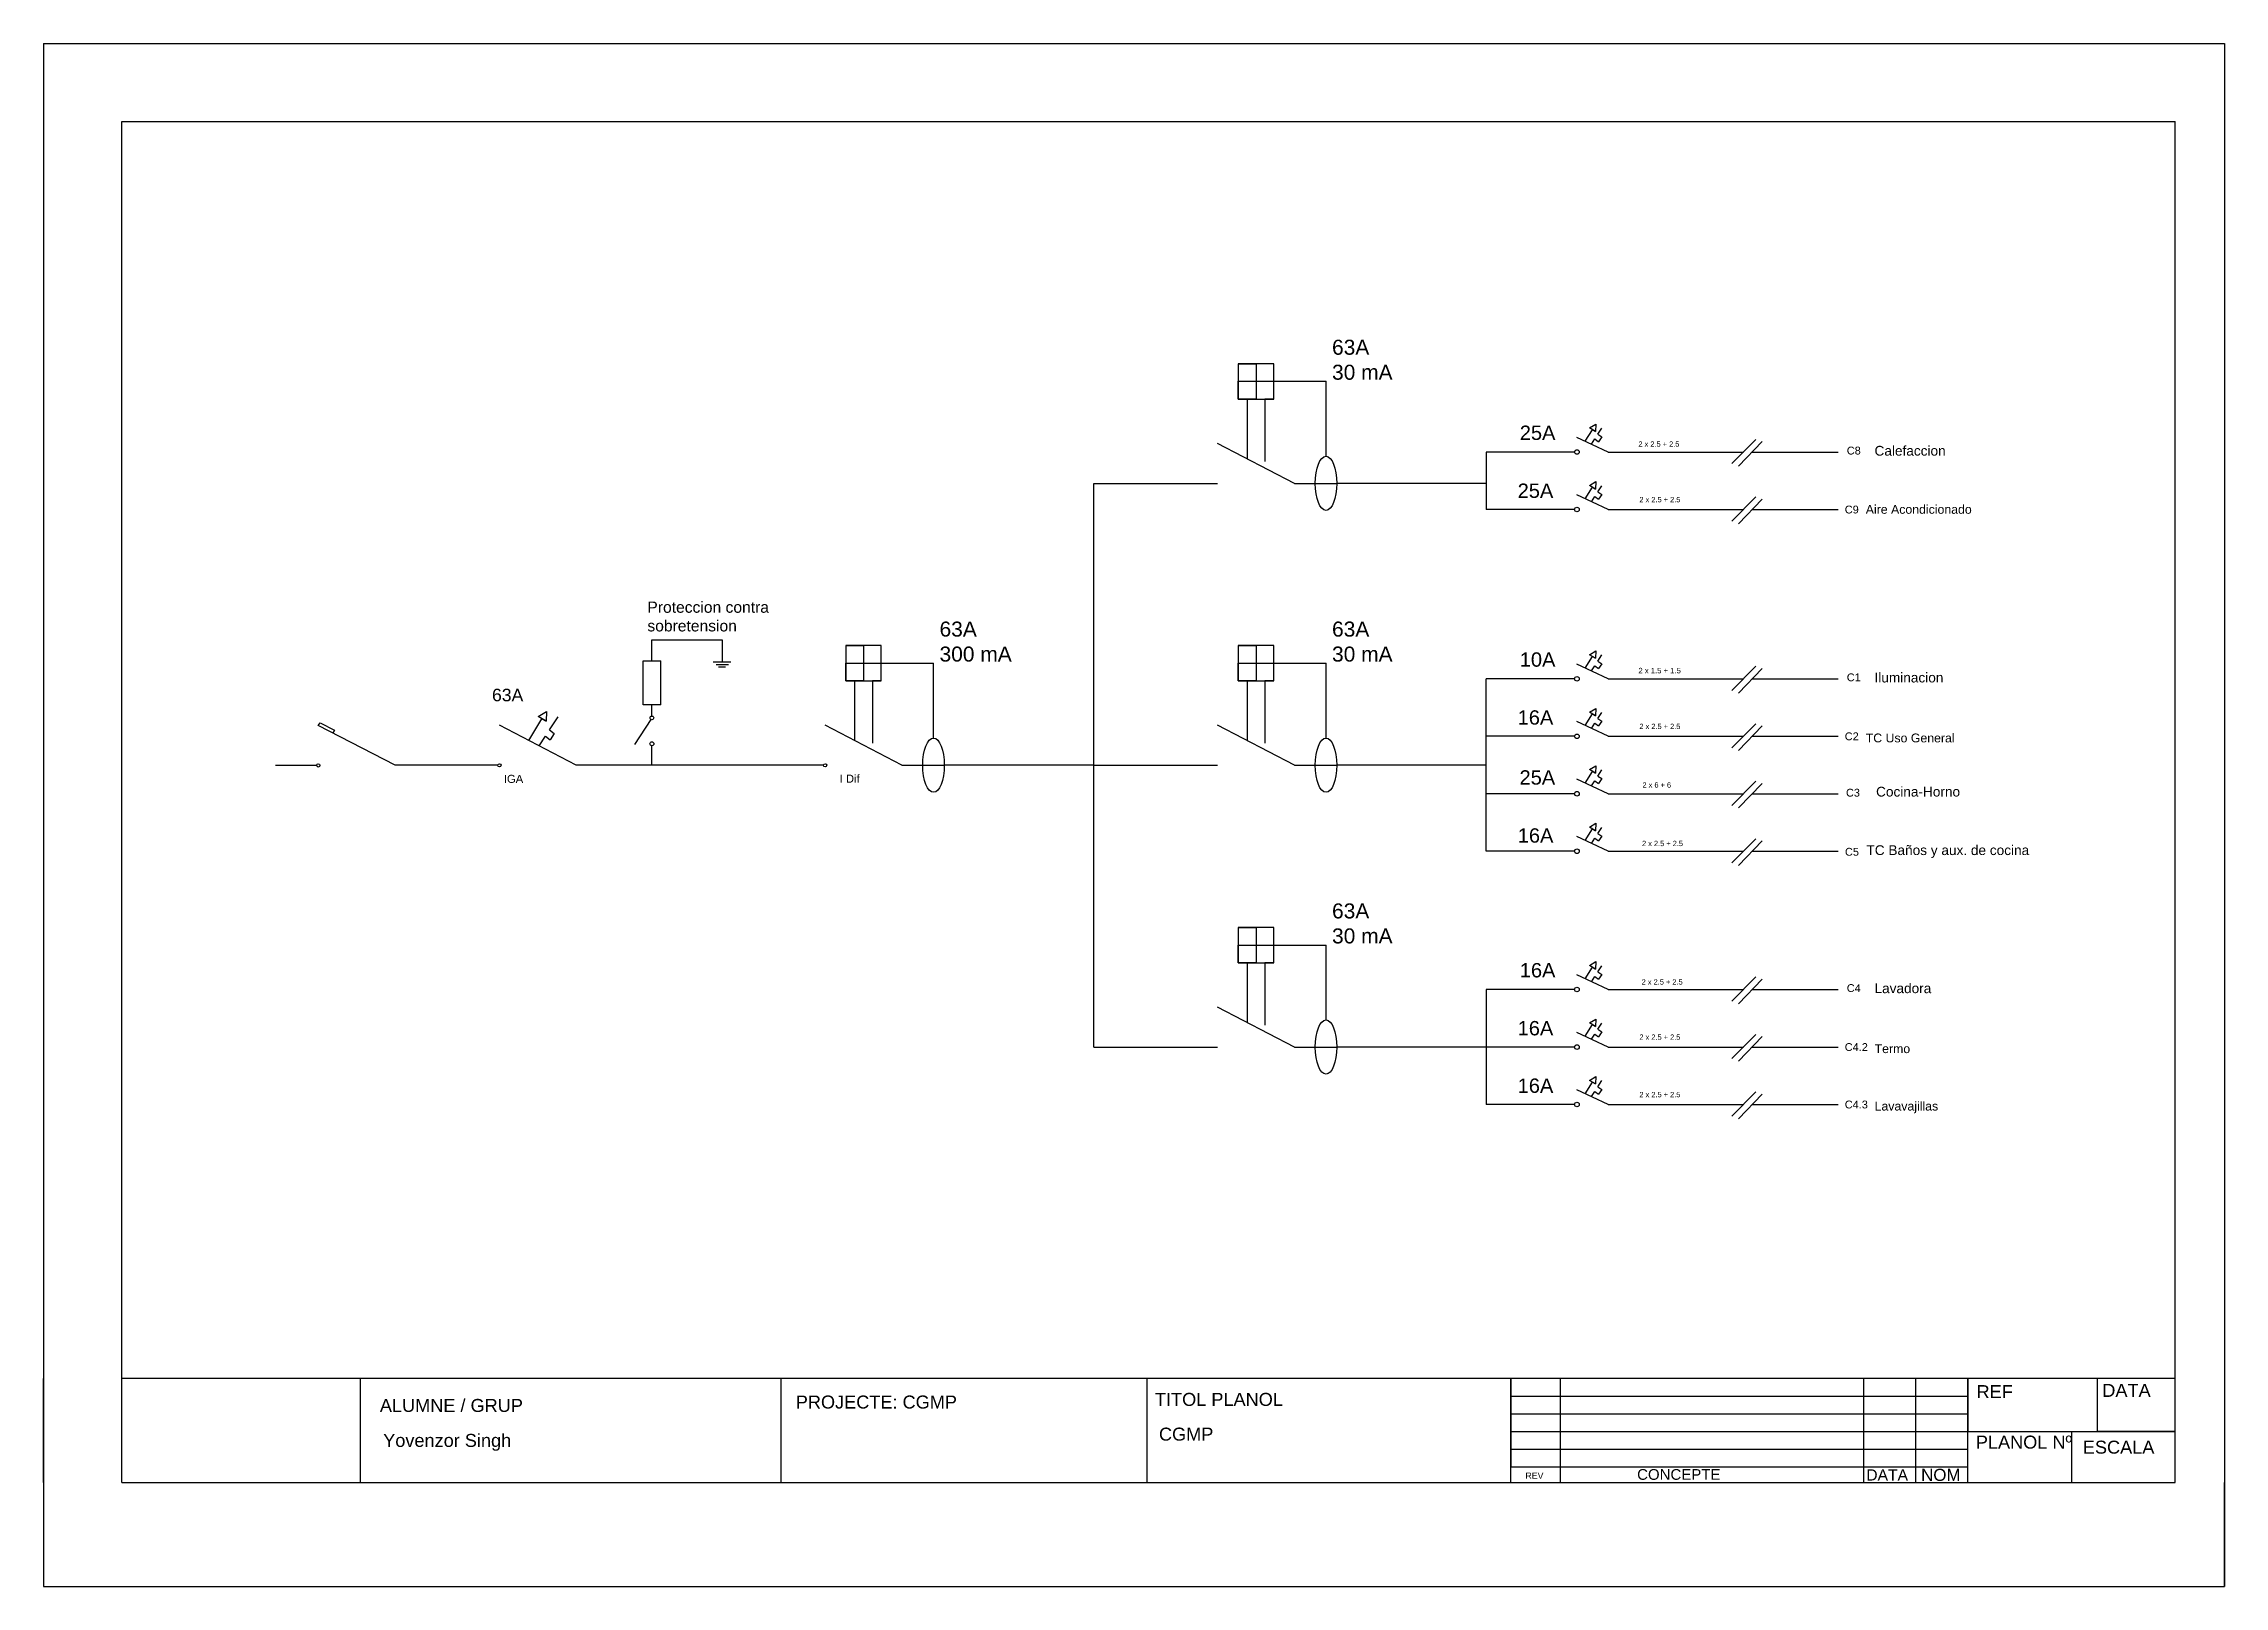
# Model space of a CAD drawing. Header units: millimetres. Extents: x 2377 to 4712, y -254 to 3188.
# Drawn here: x 4259.4 to 4679.4, y 947.8 to 1244.8 of the extents above; entities that cross this region are included whole.
import ezdxf

# ---------------------------------------------------------------- set-up
doc = ezdxf.new("R2010")
doc.units = ezdxf.units.MM
doc.linetypes.add('ACAD_ISO02W100', pattern=[15, 12, -3])
doc.styles.get("Standard").update_dxf_attribs({"font": 'arial.ttf'})

msp = doc.modelspace()

# ---------------------------------------------------------------- texts
at = {"transparency": 33554687, "attachment_point": 1}
for s, width, gutter_width, heights, insert, char_height in [('63A\\P30 mA', 21.699, 14.44, [0], (4507.54, 1187.79), 2.888), ('25A', 24.1109, 13.8, [0], (4543.7, 1171.26), 2.761), ('2 x 2.5 + 2.5', 24.1109, 13.8, [0], (4566.55, 1168.22), 1.0214), ('C8', 7.438, 7.54, [1.56], (4606.68, 1167.2), 1.508), ('Calefaccion', 35.0225, 9.39, [0], (4612.02, 1167.35), 1.8771), ('25A', 24.1109, 13.8, [0], (4543.29, 1160.1), 2.761), ('2 x 2.5 + 2.5', 24.1109, 13.8, [0], (4566.74, 1157.52), 1.0214), ('C9', 7.438, 7.54, [0], (4606.29, 1155.85), 1.508), ('Aire Acondicionado', 31.6353, 8.48, [0], (4610.33, 1155.98), 1.6956), ('Proteccion contra sobretension', 34.1696, 10.77, [0], (4375.68, 1137.38), 2.1548), ('63A\\P300 mA', 21.699, 14.44, [0], (4431.95, 1133.53), 2.888), ('63A\\P30 mA', 21.699, 14.44, [0], (4507.54, 1133.53), 2.888), ('10A', 24.1109, 13.8, [0], (4543.7, 1127.6), 2.761), ('2 x 1.5 + 1.5', 24.1109, 13.8, [0], (4566.55, 1124.62), 1.0582), ('C1', 7.438, 7.54, [0], (4606.68, 1123.54), 1.508), ('Iluminacion', 35.0225, 9.39, [0], (4612.02, 1123.69), 1.8771), ('63A', 18.2072, 12.12, [0], (4345.76, 1120.6), 2.423), ('16A', 24.1109, 13.8, [0], (4543.29, 1116.45), 2.761), ('2 x 2.5 + 2.5', 24.1109, 13.8, [0], (4566.74, 1113.86), 1.0214), ('C2', 7.438, 7.54, [0], (4606.29, 1112.19), 1.508), ('TC Uso General', 31.6353, 8.48, [0], (4610.33, 1111.97), 1.6956), ('25A', 24.1109, 13.8, [0], (4543.65, 1104.9), 2.761), ('IGA', 11.6264, 7.74, [0], (4348.04, 1104.02), 1.548), ('I Dif', 11.6264, 7.74, [0], (4412.72, 1104.06), 1.548), ('2 x 6 + 6', 24.1109, 13.8, [0], (4567.33, 1102.58), 1.021), ('C3', 7.438, 7.54, [0], (4606.52, 1101.34), 1.508), ('Cocina-Horno', 35.0225, 9.39, [0], (4612.32, 1101.72), 1.8771), ('16A', 24.1109, 13.8, [0], (4543.31, 1093.73), 2.761), ('2 x 2.5 + 2.5', 24.1109, 13.8, [0], (4567.24, 1091.32), 1.0214), ('C5', 7.438, 7.54, [0], (4606.33, 1089.96), 1.508), ('TC Baños y aux. de cocina', 35.0225, 9.39, [0], (4610.47, 1090.46), 1.8771), ('63A\\P30 mA', 21.699, 14.44, [0], (4507.54, 1079.27), 2.888), ('16A', 24.1109, 13.8, [0], (4543.7, 1067.79), 2.761), ('2 x 2.5 + 2.5', 24.1109, 13.8, [0], (4567.17, 1064.66), 1.0214), ('C4', 7.438, 7.54, [0], (4606.68, 1063.72), 1.508), ('Lavadora', 35.0225, 9.39, [0], (4612.02, 1063.87), 1.877), ('16A', 24.1109, 13.8, [0], (4543.29, 1056.63), 2.761), ('2 x 2.5 + 2.5', 24.1109, 13.8, [0], (4566.74, 1054.04), 1.0214), ('C4.2', 7.438, 7.54, [0], (4606.29, 1052.37), 1.508), ('Termo', 31.6353, 8.48, [0], (4612.04, 1052.15), 1.696), ('16A', 24.1109, 13.8, [0], (4543.29, 1045.56), 2.761), ('2 x 2.5 + 2.5', 24.1109, 13.8, [0], (4566.74, 1042.98), 1.0214), ('C4.3', 7.438, 7.54, [0], (4606.29, 1041.31), 1.508), ('Lavavajillas', 31.6353, 8.48, [0], (4612.04, 1041.09), 1.6956), ('ALUMNE / GRUP', 48.2644, 12.5, [0], (4324.16, 983.87), 2.5), ('PROJECTE: CGMP', 37.0564, 12.5, [0], (4404.26, 984.53), 2.5), ('TITOL PLANOL', 34.1105, 12.5, [0], (4473.43, 985.04), 2.5), ('REF', 14.591, 12.5, [0], (4631.67, 986.53), 2.5), ('DATA', 13.3924, 12.5, [0], (4655.89, 986.77), 2.5), ('Yovenzor Singh', 71.9553, 12.5, [0], (4324.8, 977.14), 2.5), ('CGMP', 63.5407, 12.5, [0], (4474.21, 978.35), 2.5), ('PLANOL Nº', 23.5912, 12.5, [4.44], (4631.53, 976.81), 2.5), ('ESCALA', 18.9792, 12.5, [0], (4652.14, 975.84), 2.5), ('CONCEPTE', 3.309, 10.34, [0], (4566.3, 970.37), 2.068), ('DATA', 8.5845, 10.78, [0], (4610.44, 970.32), 2.155), ('NOM', 9.2865, 11.66, [0], (4620.99, 970.42), 2.331), ('REV', 3.8206, 6.05, [0], (4544.79, 969.71), 1.209)]:
    msp.add_mtext_dynamic_manual_height_columns(s, width=width, gutter_width=gutter_width, heights=heights, dxfattribs=dict(at, insert=insert, char_height=char_height))

# ---------------------------------------------------------------- linework, layer by layer
at = {"transparency": 33554687}
for p, q in [((4259.4, 1244.79), (4679.4, 1244.79)), ((4259.4, 1244.79), (4259.4, 947.79)), ((4259.4, 1244.79), (4259.4, 1229.79)), ((4679.4, 1244.79), (4679.4, 947.79)), ((4679.4, 1244.79), (4679.4, 1229.79)), ((4274.45, 967.79), (4274.45, 1229.79)), ((4274.45, 1229.79), (4669.94, 1229.79)), ((4669.94, 967.79), (4669.94, 1229.79)), ((4500.3, 1160.14), (4485.5, 1167.82)), ((4560.74, 1166.17), (4554.7, 1168.99)), ((4556.31, 1168.23), (4557.68, 1170.47)), ((4557.13, 1170.81), (4558.35, 1171.54)), ((4558.27, 1170.11), (4557.13, 1170.81)), ((4557.51, 1167.67), (4558.17, 1168.68)), ((4557.68, 1170.47), (4558.27, 1170.11)), ((4558.17, 1168.68), (4558.85, 1168.16)), ((4558.35, 1171.54), (4558.27, 1170.11)), ((4558.76, 1169.58), (4559.53, 1170.76)), ((4558.76, 1169.58), (4559.47, 1169.08)), ((4559.47, 1169.08), (4558.85, 1168.16)), ((4584.57, 1163.93), (4589.15, 1168.58)), ((4585.82, 1163.43), (4590.35, 1168.17)), ((4554.26, 1166.17), (4537.23, 1166.17)), ((4537.23, 1166.17), (4537.23, 1155.1)), ((4560.74, 1166.17), (4560.74, 1166.17)), ((4560.74, 1166.17), (4586.77, 1166.17)), ((4588.43, 1166.17), (4605, 1166.17)), ((4461.64, 1105.88), (4461.64, 1160.14)), ((4461.64, 1160.14), (4485.5, 1160.14)), ((4500.3, 1160.14), (4508.46, 1160.14)), ((4537.23, 1160.14), (4508.46, 1160.14)), ((4556.31, 1157.17), (4557.68, 1159.41)), ((4557.13, 1159.75), (4558.35, 1160.47)), ((4558.27, 1159.05), (4557.13, 1159.75)), ((4557.68, 1159.41), (4558.27, 1159.05)), ((4558.35, 1160.47), (4558.27, 1159.05)), ((4558.76, 1158.51), (4559.53, 1159.69)), ((4554.26, 1155.1), (4537.23, 1155.1)), ((4560.74, 1155.1), (4554.7, 1157.92)), ((4557.51, 1156.61), (4558.17, 1157.61)), ((4558.17, 1157.61), (4558.85, 1157.09)), ((4558.76, 1158.51), (4559.47, 1158.01)), ((4559.47, 1158.01), (4558.85, 1157.09)), ((4560.74, 1155.1), (4560.74, 1155.1)), ((4560.74, 1155.1), (4586.77, 1155.1)), ((4584.57, 1152.87), (4589.15, 1157.52)), ((4585.82, 1152.37), (4590.35, 1157.1)), ((4588.43, 1155.1), (4605, 1155.1)), ((4376.56, 1126), (4376.56, 1129.99)), ((4376.56, 1129.99), (4390.06, 1129.99)), ((4390.06, 1129.99), (4390.06, 1125.7)), ((4374.86, 1117.49), (4374.86, 1126)), ((4374.86, 1126), (4378.27, 1126)), ((4378.27, 1117.49), (4378.27, 1126)), ((4391.76, 1125.7), (4388.35, 1125.7)), ((4556.31, 1124.58), (4557.68, 1126.82)), ((4557.13, 1127.15), (4558.35, 1127.88)), ((4558.27, 1126.46), (4557.13, 1127.15)), ((4557.68, 1126.82), (4558.27, 1126.46)), ((4558.35, 1127.88), (4558.27, 1126.46)), ((4558.76, 1125.92), (4559.53, 1127.1)), ((4558.76, 1125.92), (4559.47, 1125.42)), ((4388.92, 1125.25), (4391.3, 1125.25)), ((4389.41, 1124.79), (4390.7, 1124.79)), ((4537.23, 1100.38), (4537.23, 1122.51)), ((4554.26, 1122.51), (4537.23, 1122.51)), ((4560.74, 1122.51), (4554.7, 1125.33)), ((4557.51, 1124.02), (4558.17, 1125.02)), ((4558.17, 1125.02), (4558.85, 1124.5)), ((4559.47, 1125.42), (4558.85, 1124.5)), ((4560.74, 1122.51), (4560.74, 1122.51)), ((4560.74, 1122.51), (4586.77, 1122.51)), ((4584.57, 1120.27), (4589.15, 1124.93)), ((4585.82, 1119.77), (4590.35, 1124.51)), ((4588.43, 1122.51), (4605, 1122.51)), ((4378.27, 1117.49), (4374.86, 1117.49)), ((4376.56, 1115.33), (4376.56, 1117.49)), ((4376.56, 1117.49), (4376.56, 1117.49)), ((4376.56, 1115.33), (4376.56, 1117.49)), ((4312.3, 1113.54), (4312.64, 1114.06)), ((4327.1, 1105.86), (4312.3, 1113.54)), ((4312.64, 1114.06), (4315.42, 1112.61)), ((4361.99, 1105.88), (4347.19, 1113.56)), ((4352.83, 1110.64), (4355.38, 1114.81)), ((4354.65, 1115.26), (4356.27, 1116.22)), ((4356.16, 1114.34), (4354.65, 1115.26)), ((4355.38, 1114.81), (4356.16, 1114.34)), ((4356.27, 1116.22), (4356.16, 1114.34)), ((4356.81, 1112.66), (4358.48, 1115.2)), ((4376.37, 1114.67), (4373.23, 1109.88)), ((4424.71, 1105.88), (4409.91, 1113.56)), ((4500.3, 1105.88), (4485.5, 1113.56)), ((4560.74, 1111.44), (4554.7, 1114.26)), ((4556.31, 1113.51), (4557.68, 1115.75)), ((4557.13, 1116.09), (4558.35, 1116.82)), ((4558.27, 1115.39), (4557.13, 1116.09)), ((4557.51, 1112.95), (4558.17, 1113.95)), ((4557.68, 1115.75), (4558.27, 1115.39)), ((4558.17, 1113.95), (4558.85, 1113.43)), ((4558.35, 1116.82), (4558.27, 1115.39)), ((4558.76, 1114.85), (4559.53, 1116.03)), ((4558.76, 1114.85), (4559.47, 1114.36)), ((4559.47, 1114.36), (4558.85, 1113.43)), ((4584.57, 1109.21), (4589.15, 1113.86)), ((4585.82, 1108.71), (4590.35, 1113.45)), ((4315.42, 1112.61), (4315.08, 1112.1)), ((4354.81, 1109.61), (4356.03, 1111.46)), ((4356.03, 1111.46), (4356.93, 1110.78)), ((4356.81, 1112.66), (4357.74, 1112)), ((4357.74, 1112), (4356.93, 1110.78)), ((4376.56, 1105.88), (4376.56, 1109.62)), ((4554.26, 1111.44), (4537.23, 1111.44)), ((4560.74, 1111.44), (4560.74, 1111.44)), ((4560.74, 1111.44), (4586.77, 1111.44)), ((4588.43, 1111.44), (4605, 1111.44)), ((4311.99, 1105.84), (4304.04, 1105.84)), ((4346.88, 1105.86), (4327.1, 1105.86)), ((4376.56, 1105.88), (4361.99, 1105.88)), ((4409.6, 1105.88), (4376.56, 1105.88)), ((4424.71, 1105.88), (4432.86, 1105.88)), ((4461.64, 1105.88), (4432.86, 1105.88)), ((4461.64, 1051.62), (4461.64, 1105.88)), ((4461.64, 1105.88), (4485.5, 1105.88)), ((4500.3, 1105.88), (4508.46, 1105.88)), ((4537.23, 1105.88), (4508.46, 1105.88)), ((4556.31, 1102.45), (4557.68, 1104.69)), ((4557.13, 1105.02), (4558.35, 1105.75)), ((4558.27, 1104.33), (4557.13, 1105.02)), ((4557.68, 1104.69), (4558.27, 1104.33)), ((4558.35, 1105.75), (4558.27, 1104.33)), ((4558.76, 1103.79), (4559.53, 1104.97)), ((4560.74, 1100.38), (4554.7, 1103.2)), ((4557.51, 1101.89), (4558.17, 1102.89)), ((4558.17, 1102.89), (4558.85, 1102.37)), ((4558.76, 1103.79), (4559.47, 1103.29)), ((4559.47, 1103.29), (4558.85, 1102.37)), ((4584.57, 1098.14), (4589.15, 1102.8)), ((4585.82, 1097.64), (4590.35, 1102.38)), ((4537.23, 1089.31), (4537.23, 1100.38)), ((4554.26, 1100.38), (4537.23, 1100.38)), ((4560.74, 1100.38), (4560.74, 1100.38)), ((4560.74, 1100.38), (4586.77, 1100.38)), ((4588.43, 1100.38), (4605, 1100.38)), ((4560.74, 1089.31), (4554.7, 1092.13)), ((4556.31, 1091.38), (4557.68, 1093.62)), ((4557.13, 1093.96), (4558.35, 1094.69)), ((4558.27, 1093.26), (4557.13, 1093.96)), ((4557.68, 1093.62), (4558.27, 1093.26)), ((4558.35, 1094.69), (4558.27, 1093.26)), ((4558.76, 1092.72), (4559.53, 1093.9)), ((4558.76, 1092.72), (4559.47, 1092.23)), ((4559.47, 1092.23), (4558.85, 1091.3)), ((4554.26, 1089.31), (4537.23, 1089.31)), ((4557.51, 1090.82), (4558.17, 1091.82)), ((4558.17, 1091.82), (4558.85, 1091.3)), ((4560.74, 1089.31), (4560.74, 1089.31)), ((4560.74, 1089.31), (4586.77, 1089.31)), ((4584.57, 1087.08), (4589.15, 1091.73)), ((4585.82, 1086.58), (4590.35, 1091.32)), ((4588.43, 1089.31), (4605, 1089.31)), ((4556.31, 1064.76), (4557.68, 1067)), ((4557.13, 1067.33), (4558.35, 1068.06)), ((4558.27, 1066.64), (4557.13, 1067.33)), ((4557.68, 1067), (4558.27, 1066.64)), ((4558.35, 1068.06), (4558.27, 1066.64)), ((4558.76, 1066.1), (4559.53, 1067.28)), ((4554.26, 1062.69), (4537.23, 1062.69)), ((4537.23, 1062.69), (4537.23, 1051.62)), ((4560.74, 1062.69), (4554.7, 1065.51)), ((4557.51, 1064.2), (4558.17, 1065.2)), ((4558.17, 1065.2), (4558.85, 1064.68)), ((4558.76, 1066.1), (4559.47, 1065.6)), ((4559.47, 1065.6), (4558.85, 1064.68)), ((4560.74, 1062.69), (4560.74, 1062.69)), ((4560.74, 1062.69), (4586.77, 1062.69)), ((4584.57, 1060.45), (4589.15, 1065.11)), ((4585.82, 1059.96), (4590.35, 1064.69)), ((4588.43, 1062.69), (4605, 1062.69)), ((4500.3, 1051.62), (4485.5, 1059.31)), ((4560.74, 1051.62), (4554.7, 1054.45)), ((4556.31, 1053.69), (4557.68, 1055.93)), ((4557.13, 1056.27), (4558.35, 1057)), ((4558.27, 1055.57), (4557.13, 1056.27)), ((4557.68, 1055.93), (4558.27, 1055.57)), ((4558.35, 1057), (4558.27, 1055.57)), ((4558.76, 1055.04), (4559.53, 1056.21)), ((4558.76, 1055.04), (4559.47, 1054.54)), ((4559.47, 1054.54), (4558.85, 1053.61)), ((4461.64, 1051.62), (4485.5, 1051.62)), ((4500.3, 1051.62), (4508.46, 1051.62)), ((4537.23, 1051.62), (4508.46, 1051.62)), ((4554.26, 1051.62), (4537.23, 1051.62)), ((4537.23, 1051.62), (4537.23, 1040.56)), ((4557.51, 1053.13), (4558.17, 1054.13)), ((4558.17, 1054.13), (4558.85, 1053.61)), ((4560.74, 1051.62), (4560.74, 1051.62)), ((4560.74, 1051.62), (4586.77, 1051.62)), ((4584.57, 1049.39), (4589.15, 1054.04)), ((4585.82, 1048.89), (4590.35, 1053.63)), ((4588.43, 1051.62), (4605, 1051.62)), ((4557.13, 1045.2), (4558.35, 1045.93)), ((4558.35, 1045.93), (4558.27, 1044.51)), ((4560.74, 1040.56), (4554.7, 1043.38)), ((4556.31, 1042.63), (4557.68, 1044.87)), ((4558.27, 1044.51), (4557.13, 1045.2)), ((4557.51, 1042.07), (4558.17, 1043.07)), ((4557.68, 1044.87), (4558.27, 1044.51)), ((4558.17, 1043.07), (4558.85, 1042.55)), ((4558.76, 1043.97), (4559.53, 1045.15)), ((4558.76, 1043.97), (4559.47, 1043.47)), ((4559.47, 1043.47), (4558.85, 1042.55)), ((4584.57, 1038.32), (4589.15, 1042.98)), ((4585.82, 1037.83), (4590.35, 1042.56)), ((4554.26, 1040.56), (4537.23, 1040.56)), ((4560.74, 1040.56), (4560.74, 1040.56)), ((4560.74, 1040.56), (4586.77, 1040.56)), ((4588.43, 1040.56), (4605, 1040.56)), ((4259.4, 967.79), (4259.4, 987.79)), ((4669.94, 987.79), (4274.45, 987.79)), ((4320.45, 967.79), (4320.45, 987.79)), ((4401.45, 967.79), (4401.45, 987.79)), ((4471.95, 967.79), (4471.95, 987.79)), ((4541.95, 967.79), (4541.95, 987.79)), ((4541.95, 987.79), (4541.95, 984.39)), ((4551.51, 967.79), (4551.51, 987.79)), ((4609.96, 967.79), (4609.96, 987.79)), ((4619.96, 967.79), (4619.96, 987.79)), ((4629.96, 967.79), (4629.96, 987.79)), ((4629.96, 987.79), (4629.96, 977.59)), ((4654.98, 977.59), (4654.98, 987.79)), ((4669.94, 967.79), (4669.94, 987.79)), ((4541.95, 984.39), (4629.96, 984.39)), ((4541.95, 984.39), (4541.95, 980.99)), ((4541.95, 980.99), (4629.96, 980.99)), ((4541.95, 980.99), (4541.95, 977.59)), ((4541.95, 977.59), (4629.96, 977.59)), ((4541.95, 977.59), (4541.95, 974.19)), ((4629.96, 977.59), (4669.94, 977.59)), ((4629.96, 977.59), (4649.95, 977.59)), ((4649.95, 977.59), (4649.95, 967.79)), ((4669.94, 977.59), (4654.98, 977.59)), ((4541.95, 974.19), (4541.95, 970.79)), ((4541.95, 974.19), (4629.96, 974.19)), ((4541.95, 970.79), (4629.96, 970.79)), ((4274.45, 967.79), (4320.45, 967.79)), ((4320.45, 967.79), (4401.45, 967.79)), ((4401.45, 967.79), (4471.95, 967.79)), ((4471.95, 967.79), (4541.95, 967.79)), ((4541.95, 967.79), (4551.51, 967.79)), ((4551.51, 967.79), (4609.96, 967.79)), ((4609.96, 967.79), (4619.96, 967.79)), ((4619.96, 967.79), (4629.96, 967.79)), ((4629.96, 967.79), (4649.95, 967.79)), ((4649.95, 967.79), (4669.94, 967.79)), ((4679.4, 947.79), (4679.4, 967.79)), ((4259.4, 947.79), (4679.4, 947.79))]:
    msp.add_line(p, q, dxfattribs=at)
at = {"linetype": 'ACAD_ISO02W100', "transparency": 33554687}
for p, q in [((4496.3, 1183.18), (4489.49, 1183.18)), ((4489.49, 1183.18), (4489.49, 1176.37)), ((4489.49, 1183.18), (4492.9, 1183.18)), ((4492.9, 1183.18), (4492.9, 1176.37)), ((4496.3, 1176.37), (4496.3, 1183.18)), ((4489.49, 1176.37), (4489.49, 1179.78)), ((4489.49, 1179.78), (4496.3, 1179.78)), ((4492.9, 1176.37), (4489.49, 1176.37)), ((4489.49, 1176.37), (4496.3, 1176.37)), ((4489.49, 1176.37), (4491.2, 1176.37)), ((4491.2, 1176.37), (4491.2, 1164.87)), ((4496.3, 1176.37), (4494.6, 1176.37)), ((4494.6, 1176.37), (4494.6, 1163.1)), ((4496.3, 1179.78), (4506.38, 1179.78)), ((4506.38, 1176.37), (4506.38, 1179.78)), ((4506.38, 1165.36), (4506.38, 1176.37)), ((4420.71, 1128.92), (4413.9, 1128.92)), ((4413.9, 1128.92), (4413.9, 1122.11)), ((4413.9, 1128.92), (4417.3, 1128.92)), ((4417.3, 1128.92), (4417.3, 1122.11)), ((4420.71, 1122.11), (4420.71, 1128.92)), ((4496.3, 1128.92), (4489.49, 1128.92)), ((4489.49, 1128.92), (4489.49, 1122.11)), ((4489.49, 1128.92), (4492.9, 1128.92)), ((4492.9, 1128.92), (4492.9, 1122.11)), ((4496.3, 1122.11), (4496.3, 1128.92)), ((4413.9, 1122.11), (4413.9, 1125.52)), ((4413.9, 1125.52), (4420.71, 1125.52)), ((4417.3, 1122.11), (4413.9, 1122.11)), ((4413.9, 1122.11), (4420.71, 1122.11)), ((4413.9, 1122.11), (4415.6, 1122.11)), ((4415.6, 1122.11), (4415.6, 1110.61)), ((4420.71, 1122.11), (4419.01, 1122.11)), ((4419.01, 1122.11), (4419.01, 1108.84)), ((4420.71, 1125.52), (4430.79, 1125.52)), ((4430.79, 1122.11), (4430.79, 1125.52)), ((4430.79, 1111.1), (4430.79, 1122.11)), ((4489.49, 1122.11), (4489.49, 1125.52)), ((4489.49, 1125.52), (4496.3, 1125.52)), ((4492.9, 1122.11), (4489.49, 1122.11)), ((4489.49, 1122.11), (4496.3, 1122.11)), ((4489.49, 1122.11), (4491.2, 1122.11)), ((4491.2, 1122.11), (4491.2, 1110.61)), ((4496.3, 1122.11), (4494.6, 1122.11)), ((4494.6, 1122.11), (4494.6, 1108.84)), ((4496.3, 1125.52), (4506.38, 1125.52)), ((4506.38, 1122.11), (4506.38, 1125.52)), ((4506.38, 1111.1), (4506.38, 1122.11)), ((4496.3, 1074.66), (4489.49, 1074.66)), ((4489.49, 1074.66), (4489.49, 1067.86)), ((4489.49, 1074.66), (4492.9, 1074.66)), ((4489.49, 1067.86), (4489.49, 1071.26)), ((4489.49, 1071.26), (4496.3, 1071.26)), ((4492.9, 1074.66), (4492.9, 1067.86)), ((4496.3, 1067.86), (4496.3, 1074.66)), ((4496.3, 1071.26), (4506.38, 1071.26)), ((4506.38, 1067.86), (4506.38, 1071.26)), ((4492.9, 1067.86), (4489.49, 1067.86)), ((4489.49, 1067.86), (4496.3, 1067.86)), ((4489.49, 1067.86), (4491.2, 1067.86)), ((4491.2, 1067.86), (4491.2, 1056.35)), ((4496.3, 1067.86), (4494.6, 1067.86)), ((4494.6, 1067.86), (4494.6, 1054.58)), ((4506.38, 1056.85), (4506.38, 1067.86))]:
    msp.add_line(p, q, dxfattribs=at)
at = {"transparency": 33554687}
for centre, radius in [((4554.7, 1166.17), 0.443), ((4554.7, 1155.1), 0.443), ((4554.7, 1122.51), 0.443), ((4376.56, 1114.98), 0.359), ((4376.56, 1110), 0.376), ((4554.7, 1111.44), 0.443), ((4312.3, 1105.84), 0.308), ((4347.19, 1105.86), 0.308), ((4347.19, 1105.86), 0.308), ((4409.91, 1105.86), 0.308), ((4554.7, 1100.38), 0.443), ((4554.7, 1089.31), 0.443), ((4554.7, 1062.69), 0.443), ((4554.7, 1051.62), 0.443), ((4554.7, 1040.56), 0.443)]:
    msp.add_circle(centre, radius, dxfattribs=at)
for centre in [(4506.38, 1160.14), (4430.79, 1105.88), (4506.38, 1105.88), (4506.38, 1051.62)]:
    msp.add_ellipse(centre, major_axis=(0, 5.22), ratio=0.397765, dxfattribs=at)

msp.set_redraw_order([(e.dxf.handle, doc.entitydb.next_handle()) for e in msp.query("TEXT MTEXT ATTDEF DIMENSION ARC_DIMENSION")])  # texts and dimensions are drawn at this point

doc.saveas('drawing.dxf')
